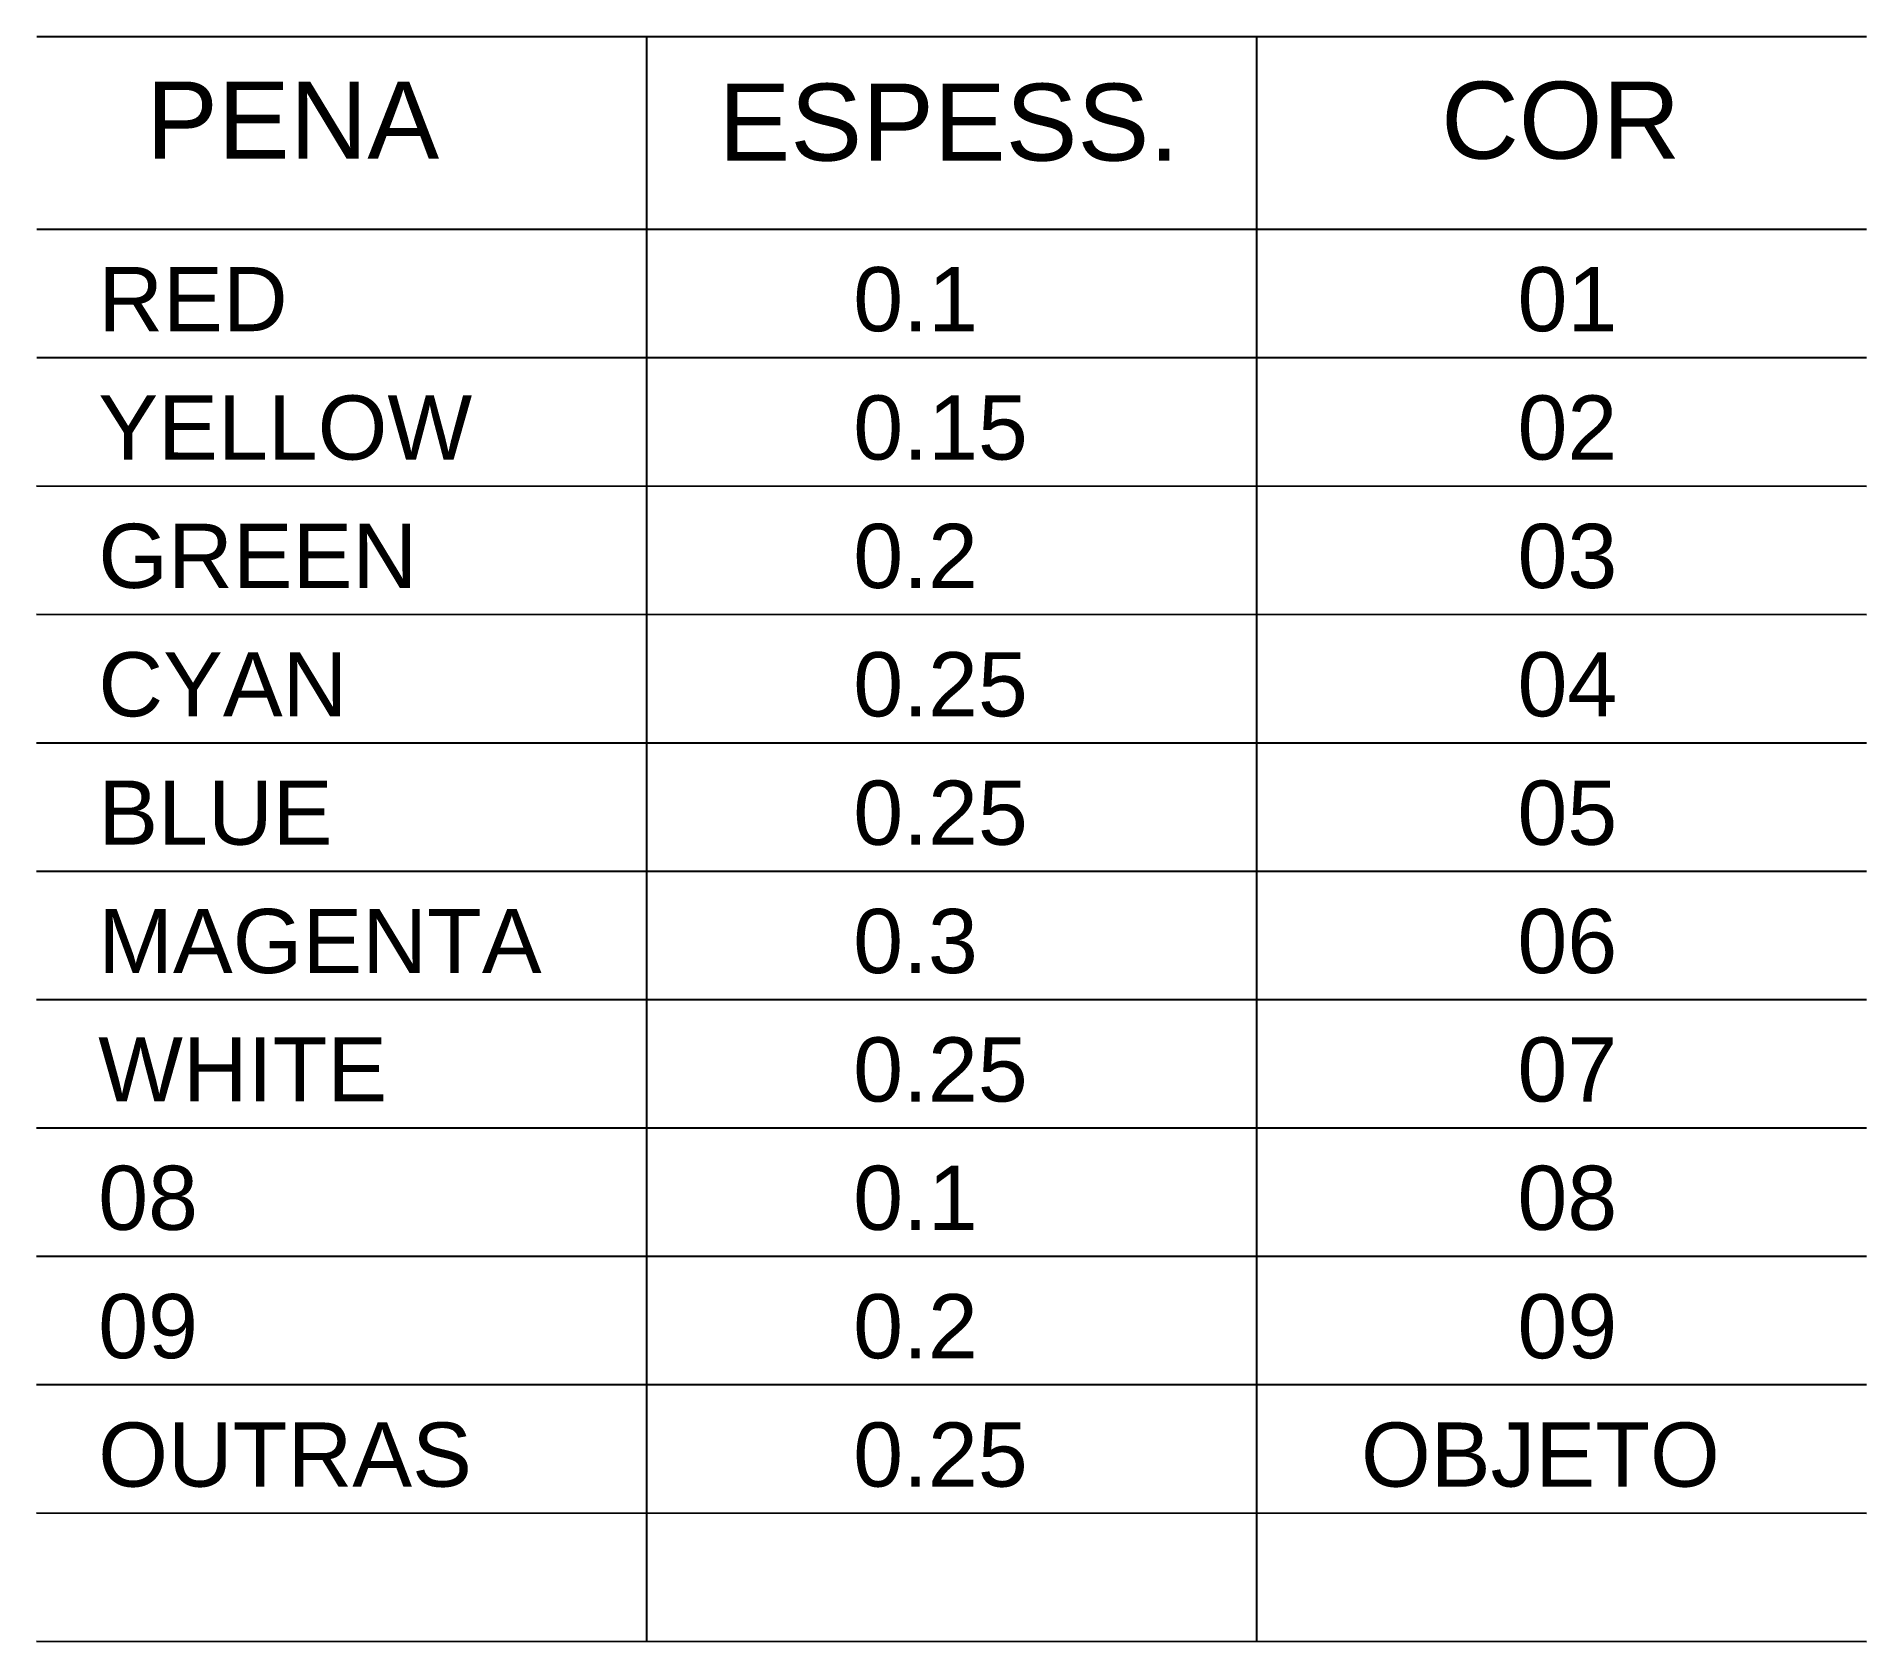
# Model space of a CAD drawing. Header units: inches. Extents: x 555647 to 1112117, y 8563097 to 17126483.
# Drawn here: x 555770.95 to 555793.18, y 8563204.52 to 8563224.03 of the extents above; entities that cross this region are included whole.
import ezdxf

# ---------------------------------------------------------------- set-up
doc = ezdxf.new("R2010")
doc.units = ezdxf.units.IN
doc.header["$MEASUREMENT"] = 0
doc.styles.add('ARIAL', font='ARIAL', dxfattribs={"height": 0.2})

msp = doc.modelspace()

# ---------------------------------------------------------------- texts
at = {"color": 9, "style": 'ARIAL'}
for s, height, p in [('PENA', 0.9363, (555772.277, 8563222.547)), ('ESPESS.', 0.9363, (555779.234, 8563222.522)), ('COR', 0.9363, (555788.015, 8563222.546)), ('09', 0.7802, (555771.695, 8563207.965)), ('0.2', 0.7802, (555780.87, 8563207.964))]:
    msp.add_text(s, height=height, rotation=359.9977, dxfattribs=at).set_placement(p)
at = {"color": 1, "style": 'ARIAL'}
for s, p in [('RED', (555771.696, 8563220.449)), ('0.1', (555780.871, 8563220.448))]:
    msp.add_text(s, height=0.7802, rotation=359.9977, dxfattribs=at).set_placement(p)
at = {"color": 7, "style": 'ARIAL'}
for s, p in [('01', (555788.944, 8563220.448)), ('02', (555788.944, 8563218.888)), ('03', (555788.944, 8563217.327)), ('04', (555788.944, 8563215.767)), ('05', (555788.943, 8563214.206)), ('06', (555788.943, 8563212.646)), ('0.25', (555780.87, 8563211.085)), ('07', (555788.943, 8563211.085)), ('WHITE', (555771.695, 8563211.086)), ('08', (555788.943, 8563209.525)), ('09', (555788.943, 8563207.964))]:
    msp.add_text(s, height=0.7802, rotation=359.9977, dxfattribs=at).set_placement(p)
at = {"color": 2, "style": 'ARIAL'}
for s, p in [('YELLOW', (555771.696, 8563218.888)), ('0.15', (555780.871, 8563218.888))]:
    msp.add_text(s, height=0.7802, rotation=359.9977, dxfattribs=at).set_placement(p)
at = {"color": 3, "style": 'ARIAL'}
for s, p in [('GREEN', (555771.696, 8563217.328)), ('0.2', (555780.871, 8563217.327))]:
    msp.add_text(s, height=0.7802, rotation=359.9977, dxfattribs=at).set_placement(p)
at = {"color": 4, "style": 'ARIAL'}
for s, p in [('CYAN', (555771.696, 8563215.767)), ('0.25', (555780.871, 8563215.767))]:
    msp.add_text(s, height=0.7802, rotation=359.9977, dxfattribs=at).set_placement(p)
at = {"color": 5, "style": 'ARIAL'}
for s, p in [('BLUE', (555771.696, 8563214.207)), ('0.25', (555780.871, 8563214.206))]:
    msp.add_text(s, height=0.7802, rotation=359.9977, dxfattribs=at).set_placement(p)
at = {"color": 6, "style": 'ARIAL'}
for s, p in [('MAGENTA', (555771.695, 8563212.646)), ('0.3', (555780.87, 8563212.646))]:
    msp.add_text(s, height=0.7802, rotation=359.9977, dxfattribs=at).set_placement(p)
at = {"color": 8, "style": 'ARIAL'}
for s, p in [('08', (555771.695, 8563209.525)), ('0.1', (555780.87, 8563209.525))]:
    msp.add_text(s, height=0.7802, rotation=359.9977, dxfattribs=at).set_placement(p)
at = {"color": 31, "style": 'ARIAL'}
for s, p in [('OUTRAS', (555771.695, 8563206.404)), ('0.25', (555780.87, 8563206.404)), ('OBJETO', (555787.042, 8563206.404))]:
    msp.add_text(s, height=0.7802, rotation=359.9977, dxfattribs=at).set_placement(p)

# ---------------------------------------------------------------- linework, layer by layer
at = {"color": 9}
for p, q in [((555770.947, 8563224.03), (555793.184, 8563224.029)), ((555778.359, 8563224.03), (555778.358, 8563204.523)), ((555785.771, 8563224.029), (555785.771, 8563204.523)), ((555770.947, 8563221.689), (555787.379, 8563221.688)), ((555770.947, 8563221.689), (555793.184, 8563221.688)), ((555770.947, 8563220.129), (555793.184, 8563220.128)), ((555770.946, 8563218.568), (555793.184, 8563218.567)), ((555770.946, 8563217.008), (555793.183, 8563217.007)), ((555770.946, 8563215.447), (555793.183, 8563215.446)), ((555770.946, 8563213.887), (555793.183, 8563213.886)), ((555770.946, 8563212.326), (555793.183, 8563212.325)), ((555770.946, 8563210.766), (555793.183, 8563210.765)), ((555770.946, 8563209.205), (555787.378, 8563209.204)), ((555770.946, 8563209.205), (555787.378, 8563209.204)), ((555770.946, 8563209.205), (555787.378, 8563209.204)), ((555770.946, 8563209.205), (555787.378, 8563209.204)), ((555770.946, 8563209.205), (555793.183, 8563209.204)), ((555770.946, 8563207.645), (555793.183, 8563207.644)), ((555770.946, 8563206.084), (555793.183, 8563206.083)), ((555770.946, 8563204.524), (555793.183, 8563204.523))]:
    msp.add_line(p, q, dxfattribs=at)

msp.set_redraw_order([(e.dxf.handle, doc.entitydb.next_handle()) for e in msp.query("TEXT MTEXT ATTDEF DIMENSION ARC_DIMENSION")])  # texts and dimensions are drawn at this point

doc.saveas('drawing.dxf')
